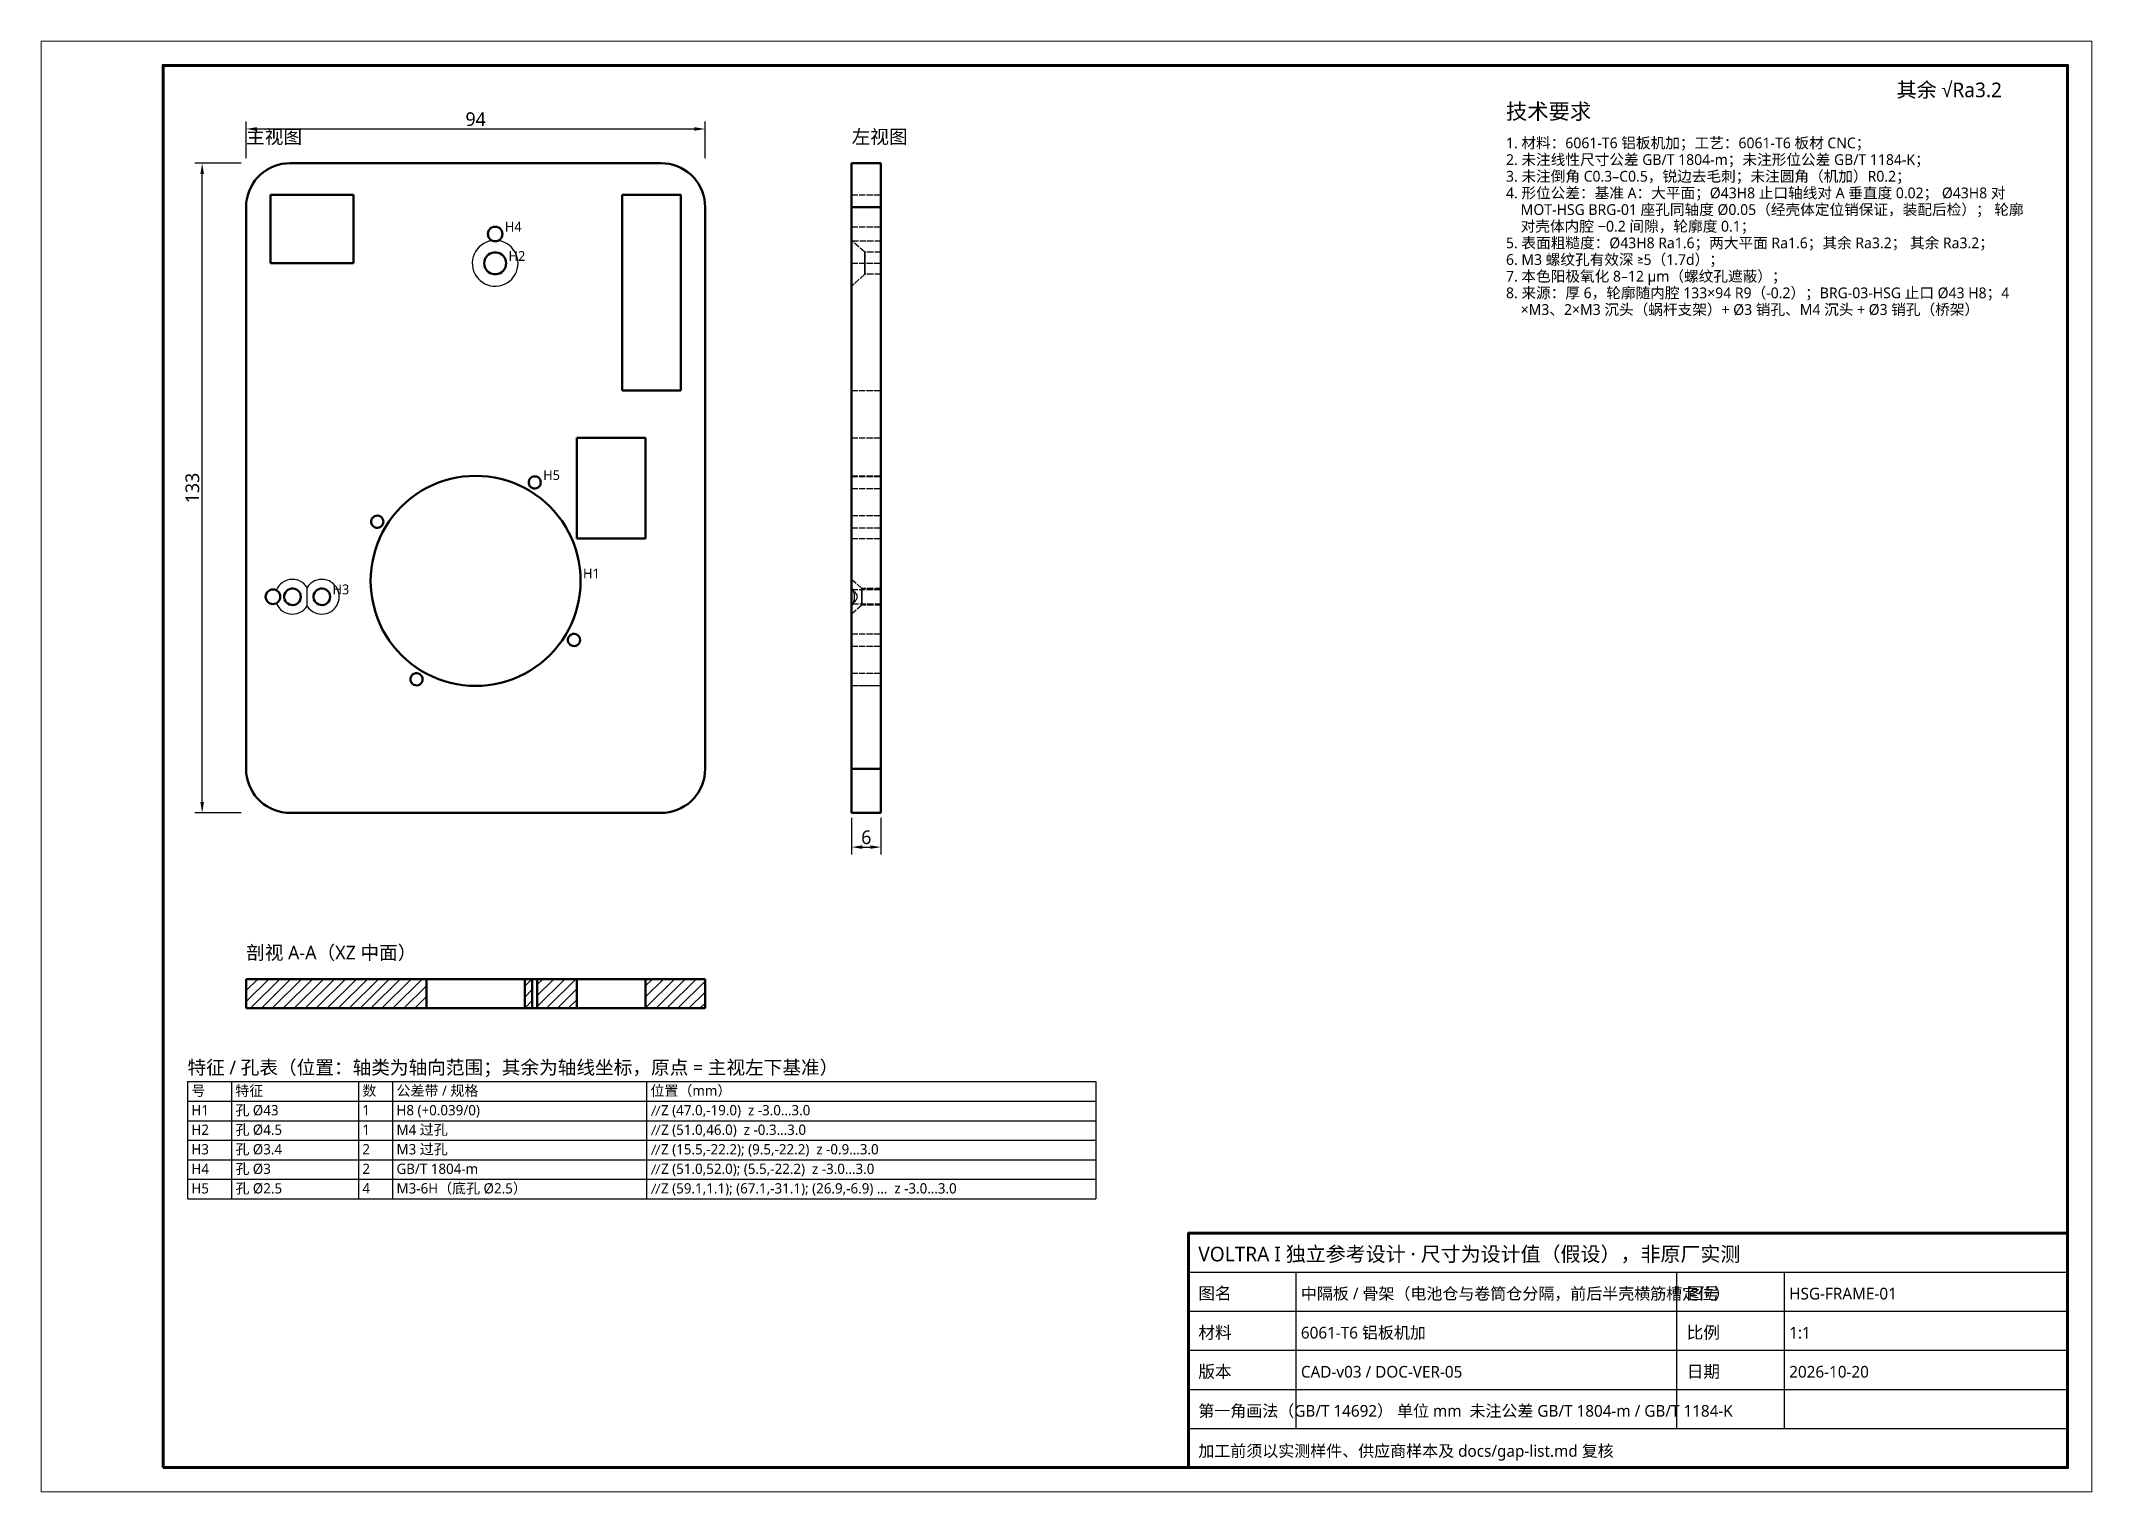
# Model space of a CAD drawing. Header units: millimetres. Extents: x 0 to 420, y 0 to 297.
import ezdxf

# ---------------------------------------------------------------- set-up
doc = ezdxf.new("R2010")
doc.units = ezdxf.units.MM
doc.linetypes.add('DASHED', pattern=[1.524, 1.27, -0.254])
for name, color, linetype, lineweight in [('DIM', 3, 'CONTINUOUS', 18), ('FRAME', 7, 'CONTINUOUS', 70), ('HATCH', 8, 'CONTINUOUS', 13), ('HIDDEN', 8, 'DASHED', 25), ('TEXT', 7, 'CONTINUOUS', 25), ('VISIBLE', 7, 'CONTINUOUS', 50)]:
    doc.layers.add(name, color=color, linetype=linetype, lineweight=lineweight)
doc.styles.add('CJK', font='NotoSansCJK-Regular.ttc')
doc.dimstyles.new('GB', dxfattribs={"dimtxt": 2.8, "dimasz": 2.2, "dimexe": 1.5, "dimexo": 1, "dimgap": 0.6, "dimtad": 1, "dimlfac": 100, "dimzin": 12, "dimdsep": 46, "dimtxsty": 'CJK', "dimcen": 2.5, "dimazin": 3, "dimtfac": 0.5, "dimtmove": 2, "dimatfit": 3})

msp = doc.modelspace()

# ---------------------------------------------------------------- texts
at = {"layer": 'DIM', "style": 'CJK'}
for s, p in [('H4', (95, 258)), ('H2', (95.75, 252)), ('H5', (102.85, 207.14)), ('H1', (111, 187)), ('H3', (59.7, 183.75))]:
    msp.add_text(s, height=2, dxfattribs=at).set_placement(p)
at = {"layer": 'TEXT', "style": 'CJK'}
for s, height, p in [('其余 √Ra3.2', 3, (380, 285.5)), ('技术要求', 3.2, (300, 281)), ('主视图', 2.8, (42, 276)), ('左视图', 2.8, (166, 276)), ('1. 材料：6061-T6 铝板机加；工艺：6061-T6 板材 CNC；', 2.2, (300, 275.04)), ('2. 未注线性尺寸公差 GB/T 1804-m；未注形位公差 GB/T 1184-K；', 2.2, (300, 271.63)), ('3. 未注倒角 C0.3–C0.5，锐边去毛刺；未注圆角（机加）R0.2；', 2.2, (300, 268.22)), ('4. 形位公差：基准 A：大平面；Ø43H8 止口轴线对 A 垂直度 0.02； Ø43H8 对 ', 2.2, (300, 264.81)), ('\u3000对壳体内腔 −0.2 间隙，轮廓度 0.1；', 2.2, (300, 257.99)), ('\u3000MOT-HSG BRG-01 座孔同轴度 Ø0.05（经壳体定位销保证，装配后检）； 轮廓', 2.2, (300, 261.4)), ('5. 表面粗糙度：Ø43H8 Ra1.6；两大平面 Ra1.6；其余 Ra3.2； 其余 Ra3.2；', 2.2, (300, 254.58)), ('6. M3 螺纹孔有效深 ≥5（1.7d）；', 2.2, (300, 251.17)), ('7. 本色阳极氧化 8–12 µm（螺纹孔遮蔽）；', 2.2, (300, 247.76)), ('8. 来源：厚 6，轮廓随内腔 133×94 R9（-0.2）；BRG-03-HSG 止口 Ø43 H8；4', 2.2, (300, 244.35)), ('\u3000×M3、2×M3 沉头（蜗杆支架）+ Ø3 销孔、M4 沉头 + Ø3 销孔（桥架）', 2.2, (300, 240.94)), ('剖视 A-A（XZ 中面）', 2.8, (42, 109)), ('特征 / 孔表（位置：轴类为轴向范围；其余为轴线坐标，原点 = 主视左下基准）', 2.8, (30, 85.5)), ('号', 2.1, (30.8, 81.1)), ('特征', 2.1, (39.8, 81.1)), ('数', 2.1, (65.8, 81.1)), ('公差带 / 规格', 2.1, (72.8, 81.1)), ('位置（mm）', 2.1, (124.8, 81.1)), ('H1', 2.1, (30.8, 77.1)), ('孔 Ø43', 2.1, (39.8, 77.1)), ('1', 2.1, (65.8, 77.1)), ('H8 (+0.039/0)', 2.1, (72.8, 77.1)), ('∥Z (47.0,-19.0)  z -3.0…3.0', 2.1, (124.8, 77.1)), ('H2', 2.1, (30.8, 73.1)), ('孔 Ø4.5', 2.1, (39.8, 73.1)), ('孔 Ø3.4', 2.1, (39.8, 69.1)), ('1', 2.1, (65.8, 73.1)), ('M4 过孔', 2.1, (72.8, 73.1)), ('M3 过孔', 2.1, (72.8, 69.1)), ('∥Z (51.0,46.0)  z -0.3…3.0', 2.1, (124.8, 73.1)), ('H3', 2.1, (30.8, 69.1)), ('H4', 2.1, (30.8, 65.1)), ('孔 Ø3', 2.1, (39.8, 65.1)), ('2', 2.1, (65.8, 69.1)), ('2', 2.1, (65.8, 65.1)), ('GB/T 1804-m', 2.1, (72.8, 65.1)), ('∥Z (15.5,-22.2); (9.5,-22.2)  z -0.9…3.0', 2.1, (124.8, 69.1)), ('∥Z (51.0,52.0); (5.5,-22.2)  z -3.0…3.0', 2.1, (124.8, 65.1)), ('H5', 2.1, (30.8, 61.1)), ('孔 Ø2.5', 2.1, (39.8, 61.1)), ('4', 2.1, (65.8, 61.1)), ('M3-6H（底孔 Ø2.5）', 2.1, (72.8, 61.1)), ('∥Z (59.1,1.1); (67.1,-31.1); (26.9,-6.9) …  z -3.0…3.0', 2.1, (124.8, 61.1)), ('VOLTRA I 独立参考设计 · 尺寸为设计值（假设），非原厂实测', 3, (237, 47.2)), ('图名', 2.5, (237, 39.4)), ('中隔板 / 骨架（电池仓与卷筒仓分隔，前后半壳横筋槽定位）', 2.4, (258, 39.4)), ('图号', 2.5, (337, 39.4)), ('HSG-FRAME-01', 2.4, (358, 39.4)), ('材料', 2.5, (237, 31.4)), ('6061-T6 铝板机加', 2.4, (258, 31.4)), ('比例', 2.5, (337, 31.4)), ('1:1', 2.4, (358, 31.4)), ('版本', 2.5, (237, 23.4)), ('CAD-v03 / DOC-VER-05', 2.4, (258, 23.4)), ('日期', 2.5, (337, 23.4)), ('2026-10-20', 2.4, (358, 23.4)), ('第一角画法（GB/T 14692） 单位 mm  未注公差 GB/T 1804-m / GB/T 1184-K', 2.4, (237, 15.4)), ('加工前须以实测样件、供应商样本及 docs/gap-list.md 复核', 2.4, (237, 7.2))]:
    msp.add_text(s, height=height, dxfattribs=at).set_placement(p)

# ---------------------------------------------------------------- dimensions: what is measured, and where the dimension line sits
at = {"layer": 'DIM'}
for base, p1, p2, text in [((42, 279), (42, 272), (136, 272), '94'), ((166, 132), (166, 139), (172, 139), '6')]:
    msp.add_linear_dim(base=base, p1=p1, p2=p2, text=text, dimstyle='GB', dxfattribs=at).render()
msp.add_linear_dim(base=(33, 139), p1=(42, 139), p2=(42, 272), angle=90, text='133', dimstyle='GB', dxfattribs=at).render()

# ---------------------------------------------------------------- hatches: boundary and pattern name
at = {"layer": 'HATCH'}
h = msp.add_hatch(dxfattribs=at)
h.set_pattern_fill('ANSI31', scale=0.5)
h.paths.add_polyline_path([(78.93769, 99), (78.93769, 99.30132), (78.93769, 99.60263), (78.93769, 99.90395), (78.93769, 100.20527), (78.93769, 100.50659), (78.93769, 100.8079), (78.93769, 101.10922), (78.93769, 101.41054), (78.93769, 101.71185), (78.93769, 102.01317), (78.93769, 102.31449), (78.93769, 102.61581), (78.93769, 102.91712), (78.93769, 103.21844), (78.93769, 103.51976), (78.93769, 103.82107), (78.93769, 104.12239), (78.93769, 104.42371), (78.93769, 104.72503), (78.91135, 105), (78.61003, 105), (78.30872, 105), (78.0074, 105), (77.70608, 105), (77.40477, 105), (77.10345, 105), (76.80213, 105), (76.50081, 105), (76.1995, 105), (75.89818, 105), (75.59686, 105), (75.29555, 105), (74.99423, 105), (74.69291, 105), (74.39159, 105), (74.09028, 105), (73.78896, 105), (73.48764, 105), (73.18633, 105), (72.88501, 105), (72.58369, 105), (72.28237, 105), (71.98106, 105), (71.67974, 105), (71.37842, 105), (71.07711, 105), (70.77579, 105), (70.47447, 105), (70.17315, 105), (69.87184, 105), (69.57052, 105), (69.2692, 105), (68.96789, 105), (68.66657, 105), (68.36525, 105), (68.06393, 105), (67.76262, 105), (67.4613, 105), (67.15998, 105), (66.85867, 105), (66.55735, 105), (66.25603, 105), (65.95471, 105), (65.6534, 105), (65.35208, 105), (65.05076, 105), (64.74944, 105), (64.44813, 105), (64.14681, 105), (63.84549, 105), (63.54418, 105), (63.24286, 105), (62.94154, 105), (62.64022, 105), (62.33891, 105), (62.03759, 105), (61.73627, 105), (61.43496, 105), (61.13364, 105), (60.83232, 105), (60.531, 105), (60.22969, 105), (59.92837, 105), (59.62705, 105), (59.32574, 105), (59.02442, 105), (58.7231, 105), (58.42178, 105), (58.12047, 105), (57.81915, 105), (57.51783, 105), (57.21652, 105), (56.9152, 105), (56.61388, 105), (56.31256, 105), (56.01125, 105), (55.70993, 105), (55.40861, 105), (55.1073, 105), (54.80598, 105), (54.50466, 105), (54.20334, 105), (53.90203, 105), (53.60071, 105), (53.29939, 105), (52.99808, 105), (52.69676, 105), (52.39544, 105), (52.09412, 105), (51.79281, 105), (51.49149, 105), (51.19017, 105), (50.88886, 105), (50.58754, 105), (50.28622, 105), (49.9849, 105), (49.68359, 105), (49.38227, 105), (49.08095, 105), (48.77964, 105), (48.47832, 105), (48.177, 105), (47.87568, 105), (47.57437, 105), (47.27305, 105), (46.97173, 105), (46.67042, 105), (46.3691, 105), (46.06778, 105), (45.76646, 105), (45.46515, 105), (45.16383, 105), (44.86251, 105), (44.5612, 105), (44.25988, 105), (43.95856, 105), (43.65724, 105), (43.35593, 105), (43.05461, 105), (42.75329, 105), (42.45198, 105), (42.15066, 105), (42, 104.84934), (42, 104.54802), (42, 104.24671), (42, 103.94539), (42, 103.64407), (42, 103.34276), (42, 103.04144), (42, 102.74012), (42, 102.4388), (42, 102.13749), (42, 101.83617), (42, 101.53485), (42, 101.23354), (42, 100.93222), (42, 100.6309), (42, 100.32958), (42, 100.02827), (42, 99.72695), (42, 99.42563), (42, 99.12432), (42.177, 99), (42.47832, 99), (42.77964, 99), (43.08095, 99), (43.38227, 99), (43.68359, 99), (43.9849, 99), (44.28622, 99), (44.58754, 99), (44.88886, 99), (45.19017, 99), (45.49149, 99), (45.79281, 99), (46.09412, 99), (46.39544, 99), (46.69676, 99), (46.99808, 99), (47.29939, 99), (47.60071, 99), (47.90203, 99), (48.20334, 99), (48.50466, 99), (48.80598, 99), (49.1073, 99), (49.40861, 99), (49.70993, 99), (50.01125, 99), (50.31256, 99), (50.61388, 99), (50.9152, 99), (51.21652, 99), (51.51783, 99), (51.81915, 99), (52.12047, 99), (52.42178, 99), (52.7231, 99), (53.02442, 99), (53.32574, 99), (53.62705, 99), (53.92837, 99), (54.22969, 99), (54.531, 99), (54.83232, 99), (55.13364, 99), (55.43496, 99), (55.73627, 99), (56.03759, 99), (56.33891, 99), (56.64022, 99), (56.94154, 99), (57.24286, 99), (57.54418, 99), (57.84549, 99), (58.14681, 99), (58.44813, 99), (58.74944, 99), (59.05076, 99), (59.35208, 99), (59.6534, 99), (59.95471, 99), (60.25603, 99), (60.55735, 99), (60.85867, 99), (61.15998, 99), (61.4613, 99), (61.76262, 99), (62.06393, 99), (62.36525, 99), (62.66657, 99), (62.96789, 99), (63.2692, 99), (63.57052, 99), (63.87184, 99), (64.17315, 99), (64.47447, 99), (64.77579, 99), (65.07711, 99), (65.37842, 99), (65.67974, 99), (65.98106, 99), (66.28237, 99), (66.58369, 99), (66.88501, 99), (67.18633, 99), (67.48764, 99), (67.78896, 99), (68.09028, 99), (68.39159, 99), (68.69291, 99), (68.99423, 99), (69.29555, 99), (69.59686, 99), (69.89818, 99), (70.1995, 99), (70.50081, 99), (70.80213, 99), (71.10345, 99), (71.40477, 99), (71.70608, 99), (72.0074, 99), (72.30872, 99), (72.61003, 99), (72.91135, 99), (73.21267, 99), (73.51399, 99), (73.8153, 99), (74.11662, 99), (74.41794, 99), (74.71925, 99), (75.02057, 99), (75.32189, 99), (75.62321, 99), (75.92452, 99), (76.22584, 99), (76.52716, 99), (76.82847, 99), (77.12979, 99), (77.43111, 99), (77.73243, 99), (78.03374, 99), (78.33506, 99), (78.63638, 99), (78.93769, 99)])
h = msp.add_hatch(dxfattribs=at)
h.set_pattern_fill('ANSI31', scale=0.5)
h.paths.add_polyline_path([(100.59836, 99), (100.59836, 99.30759), (100.59836, 99.61519), (100.59836, 99.92278), (100.59836, 100.23038), (100.59836, 100.53797), (100.59836, 100.84556), (100.59836, 101.15316), (100.59836, 101.46075), (100.59836, 101.76834), (100.59836, 102.07594), (100.59836, 102.38353), (100.59836, 102.69113), (100.59836, 102.99872), (100.59836, 103.30631), (100.59836, 103.61391), (100.59836, 103.9215), (100.59836, 104.2291), (100.59836, 104.53669), (100.59836, 104.84428), (100.44648, 105), (100.13888, 105), (99.83129, 105), (99.5237, 105), (99.2161, 105), (99.06231, 104.8462), (99.06231, 104.53861), (99.06231, 104.23102), (99.06231, 103.92342), (99.06231, 103.61583), (99.06231, 103.30823), (99.06231, 103.00064), (99.06231, 102.69305), (99.06231, 102.38545), (99.06231, 102.07786), (99.06231, 101.77026), (99.06231, 101.46267), (99.06231, 101.15508), (99.06231, 100.84748), (99.06231, 100.53989), (99.06231, 100.23229), (99.06231, 99.9247), (99.06231, 99.61711), (99.06231, 99.30951), (99.06231, 99.00192), (99.36798, 99), (99.67557, 99), (99.98317, 99), (100.29076, 99), (100.59836, 99)])
h = msp.add_hatch(dxfattribs=at)
h.set_pattern_fill('ANSI31', scale=0.5)
h.paths.add_polyline_path([(109.7, 99), (109.7, 99.30634), (109.7, 99.61268), (109.7, 99.91902), (109.7, 100.22535), (109.7, 100.53169), (109.7, 100.83803), (109.7, 101.14437), (109.7, 101.45071), (109.7, 101.75705), (109.7, 102.06338), (109.7, 102.36972), (109.7, 102.67606), (109.7, 102.9824), (109.7, 103.28874), (109.7, 103.59508), (109.7, 103.90141), (109.7, 104.20775), (109.7, 104.51409), (109.7, 104.82043), (109.57323, 105), (109.26689, 105), (108.96056, 105), (108.65422, 105), (108.34788, 105), (108.04154, 105), (107.7352, 105), (107.42886, 105), (107.12252, 105), (106.81619, 105), (106.50985, 105), (106.20351, 105), (105.89717, 105), (105.59083, 105), (105.28449, 105), (104.97816, 105), (104.67182, 105), (104.36548, 105), (104.05914, 105), (103.7528, 105), (103.44646, 105), (103.14013, 105), (102.83379, 105), (102.52745, 105), (102.22111, 105), (101.91477, 105), (101.60843, 105), (101.60843, 104.69366), (101.60843, 104.38732), (101.60843, 104.08098), (101.60843, 103.77465), (101.60843, 103.46831), (101.60843, 103.16197), (101.60843, 102.85563), (101.60843, 102.54929), (101.60843, 102.24295), (101.60843, 101.93662), (101.60843, 101.63028), (101.60843, 101.32394), (101.60843, 101.0176), (101.60843, 100.71126), (101.60843, 100.40492), (101.60843, 100.09859), (101.60843, 99.79225), (101.60843, 99.48591), (101.60843, 99.17957), (101.7352, 99), (102.04154, 99), (102.34788, 99), (102.65422, 99), (102.96056, 99), (103.26689, 99), (103.57323, 99), (103.87957, 99), (104.18591, 99), (104.49225, 99), (104.79859, 99), (105.10492, 99), (105.41126, 99), (105.7176, 99), (106.02394, 99), (106.33028, 99), (106.63662, 99), (106.94295, 99), (107.24929, 99), (107.55563, 99), (107.86197, 99), (108.16831, 99), (108.47465, 99), (108.78098, 99), (109.08732, 99), (109.39366, 99), (109.7, 99)])
h = msp.add_hatch(dxfattribs=at)
h.set_pattern_fill('ANSI31', scale=0.5)
h.paths.add_polyline_path([(123.8, 99), (124.10333, 99), (124.40667, 99), (124.71, 99), (125.01333, 99), (125.31667, 99), (125.62, 99), (125.92333, 99), (126.22667, 99), (126.53, 99), (126.83333, 99), (127.13667, 99), (127.44, 99), (127.74333, 99), (128.04667, 99), (128.35, 99), (128.65333, 99), (128.95667, 99), (129.26, 99), (129.56333, 99), (129.86667, 99), (130.17, 99), (130.47333, 99), (130.77667, 99), (131.08, 99), (131.38333, 99), (131.68667, 99), (131.99, 99), (132.29333, 99), (132.59667, 99), (132.9, 99), (133.20333, 99), (133.50667, 99), (133.81, 99), (134.11333, 99), (134.41667, 99), (134.72, 99), (135.02333, 99), (135.32667, 99), (135.63, 99), (135.93333, 99), (136, 99.23667), (136, 99.54), (136, 99.84333), (136, 100.14667), (136, 100.45), (136, 100.75333), (136, 101.05667), (136, 101.36), (136, 101.66333), (136, 101.96667), (136, 102.27), (136, 102.57333), (136, 102.87667), (136, 103.18), (136, 103.48333), (136, 103.78667), (136, 104.09), (136, 104.39333), (136, 104.69667), (136, 105), (135.69667, 105), (135.39333, 105), (135.09, 105), (134.78667, 105), (134.48333, 105), (134.18, 105), (133.87667, 105), (133.57333, 105), (133.27, 105), (132.96667, 105), (132.66333, 105), (132.36, 105), (132.05667, 105), (131.75333, 105), (131.45, 105), (131.14667, 105), (130.84333, 105), (130.54, 105), (130.23667, 105), (129.93333, 105), (129.63, 105), (129.32667, 105), (129.02333, 105), (128.72, 105), (128.41667, 105), (128.11333, 105), (127.81, 105), (127.50667, 105), (127.20333, 105), (126.9, 105), (126.59667, 105), (126.29333, 105), (125.99, 105), (125.68667, 105), (125.38333, 105), (125.08, 105), (124.77667, 105), (124.47333, 105), (124.17, 105), (123.86667, 105), (123.8, 104.76333), (123.8, 104.46), (123.8, 104.15667), (123.8, 103.85333), (123.8, 103.55), (123.8, 103.24667), (123.8, 102.94333), (123.8, 102.64), (123.8, 102.33667), (123.8, 102.03333), (123.8, 101.73), (123.8, 101.42667), (123.8, 101.12333), (123.8, 100.82), (123.8, 100.51667), (123.8, 100.21333), (123.8, 99.91), (123.8, 99.60667), (123.8, 99.30333), (123.8, 99)])

# ---------------------------------------------------------------- linework, layer by layer
at = {"layer": 'FRAME', "lineweight": 18}
msp.add_lwpolyline([(0, 0), (420, 0), (420, 297), (0, 297)], close=True, dxfattribs=at)
at = {"layer": 'FRAME'}
for points in [[(25, 5), (415, 5), (415, 292), (25, 292)], [(235, 5), (415, 5), (415, 53), (235, 53)]]:
    msp.add_lwpolyline(points, close=True, dxfattribs=at)
at = {"layer": 'HIDDEN'}
for points in [[(51, 272), (50.16958, 271.96161), (49.34625, 271.84676), (48.53703, 271.65643), (47.74883, 271.39225), (46.98835, 271.05647), (46.26211, 270.65195), (45.57629, 270.18216), (44.93674, 269.65108), (44.34892, 269.06326), (43.81784, 268.42371), (43.34805, 267.73789), (42.94353, 267.01165), (42.60775, 266.25117), (42.34357, 265.46297), (42.15324, 264.65375), (42.03839, 263.83042), (42, 263)], [(127, 272), (51, 272)], [(136, 263), (135.96161, 263.83042), (135.84676, 264.65375), (135.65643, 265.46297), (135.39225, 266.25117), (135.05647, 267.01165), (134.65195, 267.73789), (134.18216, 268.42371), (133.65108, 269.06326), (133.06326, 269.65108), (132.42371, 270.18216), (131.73789, 270.65195), (131.01165, 271.05647), (130.25117, 271.39225), (129.46297, 271.65643), (128.65375, 271.84676), (127.83042, 271.96161), (127, 272)], [(166, 263), (166, 264.00768), (166, 265.00269), (166, 265.97251), (166, 266.90495), (166, 267.78829), (166, 268.61141), (166, 269.36396), (166, 270.03648), (166, 270.62052), (166, 271.10872), (166, 271.49495), (166, 271.77435), (166, 271.94341), (166, 272)], [(166, 272), (172, 272)], [(172, 263), (172, 264.00768), (172, 265.00269), (172, 265.97251), (172, 266.90495), (172, 267.78829), (172, 268.61141), (172, 269.36396), (172, 270.03648), (172, 270.62052), (172, 271.10872), (172, 271.49495), (172, 271.77435), (172, 271.94341), (172, 272)], [(64, 265.5), (47, 265.5)], [(47, 265.5), (47, 251.5)], [(64, 265.5), (64, 251.5)], [(131, 265.5), (119, 265.5)], [(119, 265.5), (119, 225.5)], [(131, 265.5), (131, 225.5)], [(166, 265.5), (166, 225.5)], [(166, 265.5), (166, 225.5)], [(166, 265.5), (166, 251.5)], [(166, 265.5), (166, 251.5)], [(166, 265.5), (172, 265.5)], [(166, 265.5), (172, 265.5)], [(166, 265.5), (172, 265.5)], [(166, 265.5), (172, 265.5)], [(172, 265.5), (172, 225.5)], [(172, 265.5), (172, 225.5)], [(172, 265.5), (172, 251.5)], [(172, 265.5), (172, 251.5)], [(42, 263), (42, 148)], [(136, 148), (136, 263)], [(166, 148), (166, 263)], [(172, 148), (172, 263)], [(92.3722, 256.1377), (92.08312, 256.31285), (91.84059, 256.54828), (91.65694, 256.83203), (91.54148, 257.1497), (91.50007, 257.48516), (91.53483, 257.82136), (91.64398, 258.14126), (91.82198, 258.42859), (92.0598, 258.66877), (92.34536, 258.84961), (92.66415, 258.96192), (93, 259)], [(93, 259), (93.33585, 258.96192), (93.65464, 258.84961), (93.9402, 258.66877), (94.17802, 258.42859), (94.35602, 258.14126), (94.46517, 257.82136), (94.49993, 257.48516), (94.45852, 257.1497), (94.34306, 256.83203), (94.15941, 256.54828), (93.91688, 256.31285), (93.6278, 256.1377)], [(166, 259), (166, 258.97199), (166, 258.88901), (166, 258.75415), (166, 258.57245), (166, 258.3507), (166, 258.09719), (166, 257.82136), (166, 257.53354), (166, 257.24446), (166, 256.96493), (166, 256.70538), (166, 256.47551), (166, 256.2839), (166, 256.1377)], [(166, 256.1377), (166, 256.2839), (166, 256.47551), (166, 256.70538), (166, 256.96493), (166, 257.24446), (166, 257.53354), (166, 257.82136), (166, 258.09719), (166, 258.3507), (166, 258.57245), (166, 258.75415), (166, 258.88901), (166, 258.97199), (166, 259)], [(166, 259), (172, 259)], [(172, 259), (172, 258.96239), (172, 258.85145), (172, 258.67275), (172, 258.43523), (172, 258.15083), (172, 257.83378), (172, 257.5), (172, 257.16622), (172, 256.84917), (172, 256.56477), (172, 256.32725), (172, 256.14855), (172, 256.03761), (172, 256)], [(172, 256), (172, 256.03761), (172, 256.14855), (172, 256.32725), (172, 256.56477), (172, 256.84917), (172, 257.16622), (172, 257.5), (172, 257.83378), (172, 258.15083), (172, 258.43523), (172, 258.67275), (172, 258.85145), (172, 258.96239), (172, 259)], [(92.3722, 256.1377), (91.78911, 256.02064), (91.22558, 255.83057), (90.69071, 255.57057), (90.19313, 255.24484), (89.74087, 254.85864), (89.34124, 254.4182), (89.0007, 253.93064), (88.72474, 253.40382), (88.51781, 252.84626), (88.38327, 252.26696), (88.32328, 251.67528), (88.33882, 251.08076), (88.42962, 250.49302), (88.59423, 249.92153), (88.82998, 249.37554), (89.13307, 248.86385), (89.49861, 248.39473), (89.92069, 247.97576), (90.3925, 247.6137), (90.90641, 247.3144), (91.45413, 247.08268), (92.02682, 246.9223), (92.61522, 246.83584), (93.20983, 246.82471), (93.80106, 246.88907), (94.37935, 247.02789), (94.93536, 247.23892), (95.46012, 247.51877), (95.94516, 247.86291), (96.38263, 248.26578), (96.76548, 248.72088), (97.08753, 249.22085), (97.34357, 249.75763), (97.52946, 250.32255), (97.64221, 250.90648), (97.68, 251.5)], [(95.25, 251.5), (95.21169, 251.91344), (95.09806, 252.31279), (94.91299, 252.68447), (94.66277, 253.01582), (94.35593, 253.29554), (94.00291, 253.51412), (93.61574, 253.66411), (93.2076, 253.7404), (92.7924, 253.7404), (92.38426, 253.66411), (91.99709, 253.51412), (91.64407, 253.29554), (91.33723, 253.01582), (91.08701, 252.68447), (90.90194, 252.31279), (90.78831, 251.91344), (90.75, 251.5), (90.78831, 251.08656), (90.90194, 250.68721), (91.08701, 250.31553), (91.33723, 249.98418), (91.64407, 249.70446), (91.99709, 249.48588), (92.38426, 249.33589), (92.7924, 249.2596), (93.2076, 249.2596), (93.61574, 249.33589), (94.00291, 249.48588), (94.35593, 249.70446), (94.66277, 249.98418), (94.91299, 250.31553), (95.09806, 250.68721), (95.21169, 251.08656), (95.25, 251.5)], [(92.3722, 256.1377), (92.65067, 256.04124), (92.81825, 256.01105), (92.99998, 256), (93.18171, 256.01105), (93.3493, 256.04124), (93.6278, 256.1377)], [(97.68, 251.5), (97.64016, 252.10932), (97.52134, 252.70827), (97.32554, 253.28665), (97.0561, 253.83462), (96.71762, 254.34284), (96.31585, 254.80266), (95.85763, 255.20626), (95.35076, 255.54677), (94.80387, 255.81839), (94.22628, 256.01649), (93.6278, 256.1377)], [(166, 251.5), (166, 251.97927), (166, 252.45351), (166, 252.91772), (166, 253.36702), (166, 253.79669), (166, 254.2022), (166, 254.57931), (166, 254.92403), (166, 255.23275), (166, 255.50222), (166, 255.7296), (166, 255.91251), (166, 256.04902), (166, 256.1377)], [(166, 256.1377), (166, 255.89732), (166, 255.45486), (166, 254.83064), (166, 254.05335), (166, 253.15872), (166, 252.18786), (166, 251.18539), (166, 250.19737), (166, 249.26922), (166, 248.44359), (166, 247.75843), (166, 247.24522), (166, 246.92754), (166, 246.82)], [(166, 256.1377), (166.13824, 256.04124), (166.1823, 256.01105), (166.19852, 256)], [(166.19852, 256), (166.1823, 256.01105), (166.13824, 256.04124), (166, 256.1377)], [(168.68, 253.75), (166.19852, 256)], [(172, 256), (166.19852, 256)], [(168.68, 251.5), (168.68, 251.75192), (168.68, 252.00067), (168.68, 252.24313), (168.68, 252.47624), (168.68, 252.69707), (168.68, 252.90285), (168.68, 253.09099), (168.68, 253.25912), (168.68, 253.40513), (168.68, 253.52718), (168.68, 253.62374), (168.68, 253.69359), (168.68, 253.73585), (168.68, 253.75)], [(168.68, 253.75), (168.68, 253.69359), (168.68, 253.52718), (168.68, 253.25912), (168.68, 252.90285), (168.68, 252.47624), (168.68, 252.00067), (168.68, 251.5), (168.68, 250.99933), (168.68, 250.52376), (168.68, 250.09715), (168.68, 249.74088), (168.68, 249.47282), (168.68, 249.30641), (168.68, 249.25)], [(172, 253.75), (168.68, 253.75)], [(172, 249.25), (172, 249.30641), (172, 249.47282), (172, 249.74088), (172, 250.09715), (172, 250.52376), (172, 250.99933), (172, 251.5), (172, 252.00067), (172, 252.47624), (172, 252.90285), (172, 253.25912), (172, 253.52718), (172, 253.69359), (172, 253.75)], [(172, 253.75), (172, 253.73585), (172, 253.69359), (172, 253.62374), (172, 253.52718), (172, 253.40513), (172, 253.25912), (172, 253.09099), (172, 252.90285), (172, 252.69707), (172, 252.47624), (172, 252.24313), (172, 252.00067), (172, 251.75192), (172, 251.5)], [(64, 251.5), (47, 251.5)], [(166, 246.82), (166, 246.84943), (166, 246.93734), (166, 247.08263), (166, 247.28347), (166, 247.53733), (166, 247.84103), (166, 248.19074), (166, 248.58207), (166, 249.01009), (166, 249.46942), (166, 249.95429), (166, 250.4586), (166, 250.97601), (166, 251.5)], [(166, 251.5), (172, 251.5)], [(166, 251.5), (172, 251.5)], [(168.68, 249.25), (166, 246.82)], [(168.68, 249.25), (168.68, 249.26415), (168.68, 249.30641), (168.68, 249.37626), (168.68, 249.47282), (168.68, 249.59487), (168.68, 249.74088), (168.68, 249.90901), (168.68, 250.09715), (168.68, 250.30293), (168.68, 250.52376), (168.68, 250.75687), (168.68, 250.99933), (168.68, 251.24808), (168.68, 251.5)], [(172, 249.25), (168.68, 249.25)], [(172, 251.5), (172, 251.24808), (172, 250.99933), (172, 250.75687), (172, 250.52376), (172, 250.30293), (172, 250.09715), (172, 249.90901), (172, 249.74088), (172, 249.59487), (172, 249.47282), (172, 249.37626), (172, 249.30641), (172, 249.26415), (172, 249.25)], [(131, 225.5), (119, 225.5)], [(166, 225.5), (172, 225.5)], [(166, 225.5), (172, 225.5)], [(123.8, 215.8), (109.7, 215.8)], [(109.7, 215.8), (109.7, 195.2)], [(123.8, 215.8), (123.8, 195.2)], [(166, 215.8), (166, 195.2)], [(166, 215.8), (166, 195.2)], [(166, 215.8), (172, 215.8)], [(166, 215.8), (172, 215.8)], [(172, 215.8), (172, 195.2)], [(172, 215.8), (172, 195.2)], [(89, 208), (90.29814, 207.96077), (91.59154, 207.84324), (92.87548, 207.64783), (94.14529, 207.37525), (95.39632, 207.0265), (96.62401, 206.60285), (97.82388, 206.10585), (98.99155, 205.5373), (100.12276, 204.8993), (101.21339, 204.19415), (102.25946, 203.42444), (103.25714, 202.59298), (104.2028, 201.7028), (105.09298, 200.75714), (105.92444, 199.75946), (106.69415, 198.71339), (107.3993, 197.62276), (108.0373, 196.49155), (108.60585, 195.32388), (109.10285, 194.12401), (109.5265, 192.89632), (109.87525, 191.64529), (110.14783, 190.37548), (110.34324, 189.09154), (110.46077, 187.79814), (110.5, 186.5), (110.46077, 185.20186), (110.34324, 183.90846), (110.14783, 182.62452), (109.87525, 181.35471), (109.5265, 180.10368), (109.10285, 178.87599), (108.60585, 177.67612), (108.0373, 176.50845), (107.3993, 175.37724), (106.69415, 174.28661), (105.92444, 173.24054), (105.09298, 172.24286), (104.2028, 171.2972), (103.25714, 170.40702), (102.25946, 169.57556), (101.21339, 168.80585), (100.12276, 168.1007), (98.99155, 167.4627), (97.82388, 166.89415), (96.62401, 166.39715), (95.39632, 165.9735), (94.14529, 165.62475), (92.87548, 165.35217), (91.59154, 165.15676), (90.29814, 165.03923), (89, 165), (87.70186, 165.03923), (86.40846, 165.15676), (85.12452, 165.35217), (83.85471, 165.62475), (82.60368, 165.9735), (81.37599, 166.39715), (80.17612, 166.89415), (79.00845, 167.4627), (77.87724, 168.1007), (76.78661, 168.80585), (75.74054, 169.57556), (74.74286, 170.40702), (73.7972, 171.2972), (72.90702, 172.24286), (72.07556, 173.24054), (71.30585, 174.28661), (70.6007, 175.37724), (69.9627, 176.50845), (69.39415, 177.67612), (68.89715, 178.87599), (68.4735, 180.10368), (68.12475, 181.35471), (67.85217, 182.62452), (67.65676, 183.90846), (67.53923, 185.20186), (67.5, 186.5), (67.53923, 187.79814), (67.65676, 189.09154), (67.85217, 190.37548), (68.12475, 191.64529), (68.4735, 192.89632), (68.89715, 194.12401), (69.39415, 195.32388), (69.9627, 196.49155), (70.6007, 197.62276), (71.30585, 198.71339), (72.07556, 199.75946), (72.90702, 200.75714), (73.7972, 201.7028), (74.74286, 202.59298), (75.74054, 203.42444), (76.78661, 204.19415), (77.87724, 204.8993), (79.00845, 205.5373), (80.17612, 206.10585), (81.37599, 206.60285), (82.60368, 207.0265), (83.85471, 207.37525), (85.12452, 207.64783), (86.40846, 207.84324), (87.70186, 207.96077), (89, 208)], [(102.35339, 206.64343), (102.31412, 206.95429), (102.19878, 207.24562), (102.01461, 207.49912), (101.77318, 207.69884), (101.48967, 207.83225), (101.18188, 207.89096), (100.86917, 207.87129), (100.57117, 207.77447), (100.30661, 207.60657), (100.09212, 207.37816), (99.94117, 207.10359), (99.86325, 206.8001), (99.86325, 206.48677), (99.94117, 206.18328), (100.09212, 205.9087), (100.30661, 205.68029), (100.57117, 205.5124), (100.86917, 205.41557), (101.18188, 205.3959), (101.48967, 205.45461), (101.77318, 205.58802), (102.01461, 205.78775), (102.19878, 206.04124), (102.31412, 206.33257), (102.35339, 206.64343)], [(166, 208), (166, 207.46095), (166, 205.87083), (166, 203.30938), (166, 199.90503), (166, 195.8285), (166, 191.2842), (166, 186.5), (166, 181.7158), (166, 177.1715), (166, 173.09497), (166, 169.69062), (166, 167.12917), (166, 165.53905), (166, 165)], [(166, 165), (166, 165.53905), (166, 167.12917), (166, 169.69062), (166, 173.09497), (166, 177.1715), (166, 181.7158), (166, 186.5), (166, 191.2842), (166, 195.8285), (166, 199.90503), (166, 203.30938), (166, 205.87083), (166, 207.46095), (166, 208)], [(166, 208), (172, 208)], [(166, 206.64343), (166, 206.78339), (166, 206.92158), (166, 207.05628), (166, 207.18579), (166, 207.30847), (166, 207.42279), (166, 207.52732), (166, 207.62072), (166, 207.70184), (166, 207.76964), (166, 207.82329), (166, 207.86209), (166, 207.88557), (166, 207.89343)], [(166, 207.89343), (166, 207.86209), (166, 207.76964), (166, 207.62072), (166, 207.42279), (166, 207.18579), (166, 206.92158), (166, 206.64343), (166, 206.36528), (166, 206.10108), (166, 205.86407), (166, 205.66614), (166, 205.51722), (166, 205.42477), (166, 205.39343)], [(166, 207.89343), (172, 207.89343)], [(166, 205.39343), (166, 205.40129), (166, 205.42477), (166, 205.46358), (166, 205.51722), (166, 205.58503), (166, 205.66614), (166, 205.75955), (166, 205.86407), (166, 205.97839), (166, 206.10108), (166, 206.23058), (166, 206.36528), (166, 206.50348), (166, 206.64343)], [(172, 208), (172, 207.46095), (172, 205.87083), (172, 203.30938), (172, 199.90503), (172, 195.8285), (172, 191.2842), (172, 186.5), (172, 181.7158), (172, 177.1715), (172, 173.09497), (172, 169.69062), (172, 167.12917), (172, 165.53905), (172, 165)], [(172, 165), (172, 165.53905), (172, 167.12917), (172, 169.69062), (172, 173.09497), (172, 177.1715), (172, 181.7158), (172, 186.5), (172, 191.2842), (172, 195.8285), (172, 199.90503), (172, 203.30938), (172, 205.87083), (172, 207.46095), (172, 208)], [(172, 206.64343), (172, 206.78339), (172, 206.92158), (172, 207.05628), (172, 207.18579), (172, 207.30847), (172, 207.42279), (172, 207.52732), (172, 207.62072), (172, 207.70184), (172, 207.76964), (172, 207.82329), (172, 207.86209), (172, 207.88557), (172, 207.89343)], [(172, 207.89343), (172, 207.86209), (172, 207.76964), (172, 207.62072), (172, 207.42279), (172, 207.18579), (172, 206.92158), (172, 206.64343), (172, 206.36528), (172, 206.10108), (172, 205.86407), (172, 205.66614), (172, 205.51722), (172, 205.42477), (172, 205.39343)], [(172, 205.39343), (172, 205.40129), (172, 205.42477), (172, 205.46358), (172, 205.51722), (172, 205.58503), (172, 205.66614), (172, 205.75955), (172, 205.86407), (172, 205.97839), (172, 206.10108), (172, 206.23058), (172, 206.36528), (172, 206.50348), (172, 206.64343)], [(166, 205.39343), (172, 205.39343)], [(70.10657, 198.60339), (70.0673, 198.91426), (69.95195, 199.20559), (69.76778, 199.45908), (69.52635, 199.6588), (69.24284, 199.79222), (68.93506, 199.85093), (68.62234, 199.83125), (68.32434, 199.73443), (68.05979, 199.56654), (67.8453, 199.33813), (67.69435, 199.06355), (67.61643, 198.76006), (67.61643, 198.44673), (67.69435, 198.14324), (67.8453, 197.86866), (68.05979, 197.64025), (68.32434, 197.47236), (68.62234, 197.37554), (68.93506, 197.35586), (69.24284, 197.41457), (69.52635, 197.54798), (69.76778, 197.74771), (69.95195, 198.0012), (70.0673, 198.29253), (70.10657, 198.60339)], [(166, 198.60339), (166, 198.74335), (166, 198.88155), (166, 199.01624), (166, 199.14575), (166, 199.26843), (166, 199.38276), (166, 199.48728), (166, 199.58068), (166, 199.6618), (166, 199.72961), (166, 199.78325), (166, 199.82205), (166, 199.84554), (166, 199.85339)], [(166, 199.85339), (166, 199.82205), (166, 199.72961), (166, 199.58068), (166, 199.38276), (166, 199.14575), (166, 198.88155), (166, 198.60339), (166, 198.32524), (166, 198.06104), (166, 197.82403), (166, 197.62611), (166, 197.47718), (166, 197.38473), (166, 197.35339)], [(166, 199.85339), (172, 199.85339)], [(166, 197.35339), (166, 197.36125), (166, 197.38473), (166, 197.42354), (166, 197.47718), (166, 197.54499), (166, 197.62611), (166, 197.71951), (166, 197.82403), (166, 197.93835), (166, 198.06104), (166, 198.19055), (166, 198.32524), (166, 198.46344), (166, 198.60339)], [(172, 198.60339), (172, 198.74335), (172, 198.88155), (172, 199.01624), (172, 199.14575), (172, 199.26843), (172, 199.38276), (172, 199.48728), (172, 199.58068), (172, 199.6618), (172, 199.72961), (172, 199.78325), (172, 199.82205), (172, 199.84554), (172, 199.85339)], [(172, 199.85339), (172, 199.82205), (172, 199.72961), (172, 199.58068), (172, 199.38276), (172, 199.14575), (172, 198.88155), (172, 198.60339), (172, 198.32524), (172, 198.06104), (172, 197.82403), (172, 197.62611), (172, 197.47718), (172, 197.38473), (172, 197.35339)], [(172, 197.35339), (172, 197.36125), (172, 197.38473), (172, 197.42354), (172, 197.47718), (172, 197.54499), (172, 197.62611), (172, 197.71951), (172, 197.82403), (172, 197.93835), (172, 198.06104), (172, 198.19055), (172, 198.32524), (172, 198.46344), (172, 198.60339)], [(123.8, 195.2), (109.7, 195.2)], [(166, 197.35339), (172, 197.35339)], [(166, 195.2), (172, 195.2)], [(166, 195.2), (172, 195.2)], [(54.5, 185.16666), (54.18913, 185.58285), (53.821, 185.94936), (53.40345, 186.2584), (52.94538, 186.50338), (52.45652, 186.67909), (51.9473, 186.78179), (51.42856, 186.80928), (50.91134, 186.76099), (50.40665, 186.63795), (49.92524, 186.44276), (49.47736, 186.1796), (49.07255, 185.85405), (48.71943, 185.47306), (48.42551, 185.04474), (48.19705, 184.5782)], [(53.2, 183.25), (53.16025, 183.61545), (53.04288, 183.96381), (52.85336, 184.2788), (52.60056, 184.54568), (52.29629, 184.75197), (51.9548, 184.88803), (51.59204, 184.94751), (51.22497, 184.92761), (50.87077, 184.82926), (50.54598, 184.65707), (50.26581, 184.41909), (50.04334, 184.12644), (49.88899, 183.79281), (49.80997, 183.4338), (49.80997, 183.0662), (49.88899, 182.70719), (50.04334, 182.37356), (50.26581, 182.08091), (50.54598, 181.84293), (50.87077, 181.67074), (51.22497, 181.57239), (51.59204, 181.55249), (51.9548, 181.61197), (52.29629, 181.74803), (52.60056, 181.95432), (52.85336, 182.2212), (53.04288, 182.53619), (53.16025, 182.88455), (53.2, 183.25)], [(61.06, 183.25), (61.02369, 183.75716), (60.9155, 184.25398), (60.73763, 184.73032), (60.49372, 185.17646), (60.18874, 185.5833), (59.8289, 185.94255), (59.42157, 186.24686), (58.97503, 186.49005), (58.4984, 186.66713), (58.0014, 186.77451), (57.49418, 186.81), (56.98708, 186.77286), (56.49044, 186.66385), (56.01439, 186.48521), (55.56865, 186.24057), (55.16231, 185.93492), (54.80365, 185.5745), (54.5, 185.16666)], [(54.5, 183.25), (54.5, 183.37901), (54.5, 183.50827), (54.5, 183.638), (54.5, 183.76845), (54.5, 183.89985), (54.5, 184.03246), (54.5, 184.16652), (54.5, 184.30226), (54.5, 184.43996), (54.5, 184.57985), (54.5, 184.7222), (54.5, 184.86727), (54.5, 185.01534), (54.5, 185.16666)], [(59.2, 183.25), (59.16025, 183.61545), (59.04288, 183.96381), (58.85336, 184.2788), (58.60056, 184.54568), (58.29629, 184.75197), (57.9548, 184.88803), (57.59204, 184.94751), (57.22497, 184.92761), (56.87077, 184.82926), (56.54598, 184.65707), (56.26581, 184.41909), (56.04334, 184.12644), (55.88899, 183.79281), (55.80997, 183.4338), (55.80997, 183.0662), (55.88899, 182.70719), (56.04334, 182.37356), (56.26581, 182.08091), (56.54598, 181.84293), (56.87077, 181.67074), (57.22497, 181.57239), (57.59204, 181.55249), (57.9548, 181.61197), (58.29629, 181.74803), (58.60056, 181.95432), (58.85336, 182.2212), (59.04288, 182.53619), (59.16025, 182.88455), (59.2, 183.25)], [(166, 183.25), (166, 183.64859), (166, 184.04217), (166, 184.42579), (166, 184.79463), (166, 185.14403), (166, 185.46962), (166, 185.7673), (166, 186.03332), (166, 186.26434), (166, 186.45745), (166, 186.61022), (166, 186.72074), (166, 186.78762), (166, 186.81)], [(166, 186.81), (166, 186.80088), (166, 186.77357), (166, 186.72821), (166, 186.66503), (166, 186.58435), (166, 186.48659), (166, 186.37225), (166, 186.24192), (166, 186.09625), (166, 185.93601), (166, 185.762), (166, 185.57513), (166, 185.37634), (166, 185.16666)], [(166, 185.16666), (166, 185.37634), (166, 185.57513), (166, 185.762), (166, 185.93601), (166, 186.09625), (166, 186.24192), (166, 186.37225), (166, 186.48659), (166, 186.58435), (166, 186.66503), (166, 186.72821), (166, 186.77357), (166, 186.80088), (166, 186.81)], [(166, 186.81), (166, 186.79718), (166, 186.75881), (166, 186.69518), (166, 186.60673), (166, 186.49411), (166, 186.35812), (166, 186.19975), (166, 186.02013), (166, 185.82056), (166, 185.60248), (166, 185.36746), (166, 185.11719), (166, 184.85347), (166, 184.5782)], [(168.06, 184.95), (166, 186.81)], [(168.06, 184.95), (166, 186.81)], [(166.62022, 183.25), (166.61714, 183.37901), (166.60793, 183.50827), (166.59254, 183.638), (166.57097, 183.76845), (166.54316, 183.89985), (166.50906, 184.03246), (166.46862, 184.16652), (166.42176, 184.30226), (166.36838, 184.43996), (166.3084, 184.57985), (166.2417, 184.7222), (166.16816, 184.86727), (166.08764, 185.01534), (166, 185.16666)], [(168.06, 183.25), (168.06, 183.44034), (168.06, 183.62829), (168.06, 183.81147), (168.06, 183.9876), (168.06, 184.15445), (168.06, 184.30993), (168.06, 184.45208), (168.06, 184.57911), (168.06, 184.68943), (168.06, 184.78165), (168.06, 184.8546), (168.06, 184.90738), (168.06, 184.93931), (168.06, 184.95)], [(168.06, 184.95), (168.06, 184.90738), (168.06, 184.78165), (168.06, 184.57911), (168.06, 184.30993), (168.06, 183.9876), (168.06, 183.62829), (168.06, 183.25), (168.06, 182.87171), (168.06, 182.5124), (168.06, 182.19007), (168.06, 181.92089), (168.06, 181.71835), (168.06, 181.59262), (168.06, 181.55)], [(168.06, 183.25), (168.06, 183.44034), (168.06, 183.62829), (168.06, 183.81147), (168.06, 183.9876), (168.06, 184.15445), (168.06, 184.30993), (168.06, 184.45208), (168.06, 184.57911), (168.06, 184.68943), (168.06, 184.78165), (168.06, 184.8546), (168.06, 184.90738), (168.06, 184.93931), (168.06, 184.95)], [(168.06, 184.95), (168.06, 184.90738), (168.06, 184.78165), (168.06, 184.57911), (168.06, 184.30993), (168.06, 183.9876), (168.06, 183.62829), (168.06, 183.25), (168.06, 182.87171), (168.06, 182.5124), (168.06, 182.19007), (168.06, 181.92089), (168.06, 181.71835), (168.06, 181.59262), (168.06, 181.55)], [(172, 184.95), (168.06, 184.95)], [(172, 184.95), (168.06, 184.95)], [(172, 181.55), (172, 181.59262), (172, 181.71835), (172, 181.92089), (172, 182.19007), (172, 182.5124), (172, 182.87171), (172, 183.25), (172, 183.62829), (172, 183.9876), (172, 184.30993), (172, 184.57911), (172, 184.78165), (172, 184.90738), (172, 184.95)], [(172, 184.95), (172, 184.93931), (172, 184.90738), (172, 184.8546), (172, 184.78165), (172, 184.68943), (172, 184.57911), (172, 184.45208), (172, 184.30993), (172, 184.15445), (172, 183.9876), (172, 183.81147), (172, 183.62829), (172, 183.44034), (172, 183.25)], [(172, 181.55), (172, 181.59262), (172, 181.71835), (172, 181.92089), (172, 182.19007), (172, 182.5124), (172, 182.87171), (172, 183.25), (172, 183.62829), (172, 183.9876), (172, 184.30993), (172, 184.57911), (172, 184.78165), (172, 184.90738), (172, 184.95)], [(172, 184.95), (172, 184.93931), (172, 184.90738), (172, 184.8546), (172, 184.78165), (172, 184.68943), (172, 184.57911), (172, 184.45208), (172, 184.30993), (172, 184.15445), (172, 183.9876), (172, 183.81147), (172, 183.62829), (172, 183.44034), (172, 183.25)], [(48.19705, 181.9218), (47.88089, 181.79917), (47.54527, 181.75068), (47.20733, 181.77883), (46.88435, 181.88216), (46.59284, 182.0554), (46.34769, 182.2897), (46.16143, 182.57307), (46.04358, 182.89105), (46.00017, 183.22736), (46.03341, 183.56484), (46.14161, 183.88622), (46.31923, 184.17509), (46.5572, 184.41667), (46.84335, 184.59863), (47.16307, 184.71167), (47.5, 184.75)], [(47.5, 184.75), (47.7406, 184.73058), (47.97498, 184.67281), (48.19705, 184.5782)], [(48.19705, 181.9218), (48.46627, 182.10269), (48.58953, 182.21902), (48.70415, 182.35557), (48.80872, 182.51702), (48.90007, 182.71167), (48.97042, 182.9536), (49, 183.24983), (48.97048, 183.5461), (48.90012, 183.78821), (48.80877, 183.98289), (48.70423, 184.14433), (48.58968, 184.28082), (48.4664, 184.3972), (48.19705, 184.5782)], [(48.19705, 181.9218), (48.42551, 181.45526), (48.71943, 181.02694), (49.07255, 180.64595), (49.47736, 180.3204), (49.92524, 180.05724), (50.40665, 179.86205), (50.91134, 179.73901), (51.42856, 179.69072), (51.9473, 179.71821), (52.45652, 179.82091), (52.94538, 179.99662), (53.40345, 180.2416), (53.821, 180.55064), (54.18913, 180.91715), (54.5, 181.33334)], [(54.5, 181.33334), (54.80365, 180.9255), (55.16231, 180.56508), (55.56865, 180.25943), (56.01439, 180.01479), (56.49044, 179.83615), (56.98708, 179.72714), (57.49418, 179.69), (58.0014, 179.72549), (58.4984, 179.83287), (58.97503, 180.00995), (59.42157, 180.25314), (59.8289, 180.55745), (60.18874, 180.9167), (60.49372, 181.32354), (60.73763, 181.76968), (60.9155, 182.24602), (61.02369, 182.74284), (61.06, 183.25)], [(54.5, 181.33334), (54.5, 181.48466), (54.5, 181.63273), (54.5, 181.7778), (54.5, 181.92015), (54.5, 182.06004), (54.5, 182.19774), (54.5, 182.33348), (54.5, 182.46754), (54.5, 182.60015), (54.5, 182.73155), (54.5, 182.862), (54.5, 182.99173), (54.5, 183.12099), (54.5, 183.25)], [(166, 184.75), (166, 184.74911), (166, 184.74643), (166, 184.74196), (166, 184.73572), (166, 184.72771), (166, 184.71794), (166, 184.70642), (166, 184.69316), (166, 184.67818), (166, 184.66151), (166, 184.64315), (166, 184.62313), (166, 184.60147), (166, 184.5782)], [(166, 181.75), (166, 181.78761), (166, 181.89855), (166, 182.07725), (166, 182.31477), (166, 182.59917), (166, 182.91622), (166, 183.25), (166, 183.58378), (166, 183.90083), (166, 184.18523), (166, 184.42275), (166, 184.60145), (166, 184.71239), (166, 184.75)], [(166, 184.75), (172, 184.75)], [(166, 181.9218), (166.35062, 182.10269), (166.69173, 182.35557), (166.85356, 182.51702), (167.00223, 182.71167), (167.12205, 182.9536), (167.16003, 183.09634), (167.17398, 183.24983), (167.16009, 183.40333), (167.12216, 183.5461), (167.00231, 183.78821), (166.85363, 183.98289), (166.69184, 184.14433), (166.35079, 184.3972), (166, 184.5782)], [(166, 179.69), (166, 179.71238), (166, 179.77926), (166, 179.88978), (166, 180.04255), (166, 180.23566), (166, 180.46668), (166, 180.7327), (166, 181.03038), (166, 181.35597), (166, 181.70537), (166, 182.07421), (166, 182.45783), (166, 182.85141), (166, 183.25)], [(166, 181.33334), (166.08764, 181.48466), (166.16816, 181.63273), (166.2417, 181.7778), (166.3084, 181.92015), (166.36838, 182.06004), (166.42176, 182.19774), (166.46862, 182.33348), (166.50906, 182.46754), (166.54316, 182.60015), (166.57097, 182.73155), (166.59254, 182.862), (166.60793, 182.99173), (166.61714, 183.12099), (166.62022, 183.25)], [(166, 181.9218), (166, 181.64653), (166, 181.38281), (166, 181.13254), (166, 180.89752), (166, 180.67944), (166, 180.47987), (166, 180.30025), (166, 180.14188), (166, 180.00589), (166, 179.89327), (166, 179.80482), (166, 179.74119), (166, 179.70282), (166, 179.69)], [(166, 181.9218), (166, 181.89853), (166, 181.87687), (166, 181.85685), (166, 181.83849), (166, 181.82182), (166, 181.80684), (166, 181.79358), (166, 181.78206), (166, 181.77229), (166, 181.76428), (166, 181.75804), (166, 181.75357), (166, 181.75089), (166, 181.75)], [(172, 181.75), (166, 181.75)], [(168.06, 181.55), (166, 179.69)], [(168.06, 181.55), (166, 179.69)], [(166, 181.33334), (166, 181.12366), (166, 180.92487), (166, 180.738), (166, 180.56399), (166, 180.40375), (166, 180.25808), (166, 180.12775), (166, 180.01341), (166, 179.91565), (166, 179.83497), (166, 179.77179), (166, 179.72643), (166, 179.69912), (166, 179.69)], [(166, 179.69), (166, 179.69912), (166, 179.72643), (166, 179.77179), (166, 179.83497), (166, 179.91565), (166, 180.01341), (166, 180.12775), (166, 180.25808), (166, 180.40375), (166, 180.56399), (166, 180.738), (166, 180.92487), (166, 181.12366), (166, 181.33334)], [(168.06, 181.55), (168.06, 181.56069), (168.06, 181.59262), (168.06, 181.6454), (168.06, 181.71835), (168.06, 181.81057), (168.06, 181.92089), (168.06, 182.04792), (168.06, 182.19007), (168.06, 182.34555), (168.06, 182.5124), (168.06, 182.68853), (168.06, 182.87171), (168.06, 183.05966), (168.06, 183.25)], [(168.06, 181.55), (168.06, 181.56069), (168.06, 181.59262), (168.06, 181.6454), (168.06, 181.71835), (168.06, 181.81057), (168.06, 181.92089), (168.06, 182.04792), (168.06, 182.19007), (168.06, 182.34555), (168.06, 182.5124), (168.06, 182.68853), (168.06, 182.87171), (168.06, 183.05966), (168.06, 183.25)], [(172, 181.55), (168.06, 181.55)], [(172, 181.55), (168.06, 181.55)], [(172, 184.75), (172, 184.71239), (172, 184.60145), (172, 184.42275), (172, 184.18523), (172, 183.90083), (172, 183.58378), (172, 183.25), (172, 182.91622), (172, 182.59917), (172, 182.31477), (172, 182.07725), (172, 181.89855), (172, 181.78761), (172, 181.75)], [(172, 181.75), (172, 181.78761), (172, 181.89855), (172, 182.07725), (172, 182.31477), (172, 182.59917), (172, 182.91622), (172, 183.25), (172, 183.58378), (172, 183.90083), (172, 184.18523), (172, 184.42275), (172, 184.60145), (172, 184.71239), (172, 184.75)], [(172, 183.25), (172, 183.05966), (172, 182.87171), (172, 182.68853), (172, 182.5124), (172, 182.34555), (172, 182.19007), (172, 182.04792), (172, 181.92089), (172, 181.81057), (172, 181.71835), (172, 181.6454), (172, 181.59262), (172, 181.56069), (172, 181.55)], [(172, 183.25), (172, 183.05966), (172, 182.87171), (172, 182.68853), (172, 182.5124), (172, 182.34555), (172, 182.19007), (172, 182.04792), (172, 181.92089), (172, 181.81057), (172, 181.71835), (172, 181.6454), (172, 181.59262), (172, 181.56069), (172, 181.55)], [(110.39343, 174.39661), (110.35416, 174.70747), (110.23881, 174.9988), (110.05464, 175.25229), (109.81322, 175.45202), (109.5297, 175.58543), (109.22192, 175.64414), (108.9092, 175.62446), (108.61121, 175.52764), (108.34665, 175.35975), (108.13216, 175.13134), (107.98121, 174.85676), (107.90329, 174.55327), (107.90329, 174.23994), (107.98121, 173.93645), (108.13216, 173.66187), (108.34665, 173.43346), (108.61121, 173.26557), (108.9092, 173.16875), (109.22192, 173.14907), (109.5297, 173.20778), (109.81322, 173.3412), (110.05464, 173.54092), (110.23881, 173.79441), (110.35416, 174.08574), (110.39343, 174.39661)], [(166, 174.39661), (166, 174.53656), (166, 174.67476), (166, 174.80945), (166, 174.93896), (166, 175.06165), (166, 175.17597), (166, 175.28049), (166, 175.37389), (166, 175.45501), (166, 175.52282), (166, 175.57646), (166, 175.61527), (166, 175.63875), (166, 175.64661)], [(166, 175.64661), (166, 175.61527), (166, 175.52282), (166, 175.37389), (166, 175.17597), (166, 174.93896), (166, 174.67476), (166, 174.39661), (166, 174.11845), (166, 173.85425), (166, 173.61724), (166, 173.41932), (166, 173.27039), (166, 173.17795), (166, 173.14661)], [(166, 175.64661), (172, 175.64661)], [(166, 173.14661), (166, 173.15446), (166, 173.17795), (166, 173.21675), (166, 173.27039), (166, 173.3382), (166, 173.41932), (166, 173.51272), (166, 173.61724), (166, 173.73157), (166, 173.85425), (166, 173.98376), (166, 174.11845), (166, 174.25665), (166, 174.39661)], [(166, 173.14661), (172, 173.14661)], [(172, 174.39661), (172, 174.53656), (172, 174.67476), (172, 174.80945), (172, 174.93896), (172, 175.06165), (172, 175.17597), (172, 175.28049), (172, 175.37389), (172, 175.45501), (172, 175.52282), (172, 175.57646), (172, 175.61527), (172, 175.63875), (172, 175.64661)], [(172, 175.64661), (172, 175.61527), (172, 175.52282), (172, 175.37389), (172, 175.17597), (172, 174.93896), (172, 174.67476), (172, 174.39661), (172, 174.11845), (172, 173.85425), (172, 173.61724), (172, 173.41932), (172, 173.27039), (172, 173.17795), (172, 173.14661)], [(172, 173.14661), (172, 173.15446), (172, 173.17795), (172, 173.21675), (172, 173.27039), (172, 173.3382), (172, 173.41932), (172, 173.51272), (172, 173.61724), (172, 173.73157), (172, 173.85425), (172, 173.98376), (172, 174.11845), (172, 174.25665), (172, 174.39661)], [(78.14661, 166.35657), (78.10733, 166.66743), (77.99199, 166.95876), (77.80782, 167.21225), (77.56639, 167.41198), (77.28288, 167.54539), (76.97509, 167.6041), (76.66238, 167.58443), (76.36438, 167.4876), (76.09983, 167.31971), (75.88533, 167.0913), (75.73438, 166.81672), (75.65646, 166.51323), (75.65646, 166.1999), (75.73438, 165.89641), (75.88533, 165.62184), (76.09983, 165.39343), (76.36438, 165.22553), (76.66238, 165.12871), (76.97509, 165.10904), (77.28288, 165.16775), (77.56639, 165.30116), (77.80782, 165.50088), (77.99199, 165.75438), (78.10733, 166.04571), (78.14661, 166.35657)], [(166, 166.35657), (166, 166.49652), (166, 166.63472), (166, 166.76942), (166, 166.89892), (166, 167.02161), (166, 167.13593), (166, 167.24045), (166, 167.33386), (166, 167.41497), (166, 167.48278), (166, 167.53642), (166, 167.57523), (166, 167.59871), (166, 167.60657)], [(166, 167.60657), (166, 167.57523), (166, 167.48278), (166, 167.33386), (166, 167.13593), (166, 166.89892), (166, 166.63472), (166, 166.35657), (166, 166.07842), (166, 165.81421), (166, 165.57721), (166, 165.37928), (166, 165.23036), (166, 165.13791), (166, 165.10657)], [(166, 167.60657), (172, 167.60657)], [(166, 165.10657), (166, 165.11443), (166, 165.13791), (166, 165.17671), (166, 165.23036), (166, 165.29816), (166, 165.37928), (166, 165.47268), (166, 165.57721), (166, 165.69153), (166, 165.81421), (166, 165.94372), (166, 166.07842), (166, 166.21661), (166, 166.35657)], [(166, 165.10657), (172, 165.10657)], [(172, 165), (166, 165)], [(172, 166.35657), (172, 166.49652), (172, 166.63472), (172, 166.76942), (172, 166.89892), (172, 167.02161), (172, 167.13593), (172, 167.24045), (172, 167.33386), (172, 167.41497), (172, 167.48278), (172, 167.53642), (172, 167.57523), (172, 167.59871), (172, 167.60657)], [(172, 167.60657), (172, 167.57523), (172, 167.48278), (172, 167.33386), (172, 167.13593), (172, 166.89892), (172, 166.63472), (172, 166.35657), (172, 166.07842), (172, 165.81421), (172, 165.57721), (172, 165.37928), (172, 165.23036), (172, 165.13791), (172, 165.10657)], [(172, 165.10657), (172, 165.11443), (172, 165.13791), (172, 165.17671), (172, 165.23036), (172, 165.29816), (172, 165.37928), (172, 165.47268), (172, 165.57721), (172, 165.69153), (172, 165.81421), (172, 165.94372), (172, 166.07842), (172, 166.21661), (172, 166.35657)], [(42, 148), (42.03839, 147.16958), (42.15324, 146.34625), (42.34357, 145.53703), (42.60775, 144.74883), (42.94353, 143.98835), (43.34805, 143.26211), (43.81784, 142.57629), (44.34892, 141.93674), (44.93674, 141.34892), (45.57629, 140.81784), (46.26211, 140.34805), (46.98835, 139.94353), (47.74883, 139.60775), (48.53703, 139.34357), (49.34625, 139.15324), (50.16958, 139.03839), (51, 139)], [(136, 148), (135.96161, 147.16958), (135.84676, 146.34625), (135.65643, 145.53703), (135.39225, 144.74883), (135.05647, 143.98835), (134.65195, 143.26211), (134.18216, 142.57629), (133.65108, 141.93674), (133.06326, 141.34892), (132.42371, 140.81784), (131.73789, 140.34805), (131.01165, 139.94353), (130.25117, 139.60775), (129.46297, 139.34357), (128.65375, 139.15324), (127.83042, 139.03839), (127, 139)], [(166, 148), (166, 146.99232), (166, 145.99731), (166, 145.02749), (166, 144.09505), (166, 143.21171), (166, 142.38859), (166, 141.63604), (166, 140.96352), (166, 140.37948), (166, 139.89128), (166, 139.50505), (166, 139.22565), (166, 139.05659), (166, 139)], [(172, 148), (172, 146.99232), (172, 145.99731), (172, 145.02749), (172, 144.09505), (172, 143.21171), (172, 142.38859), (172, 141.63604), (172, 140.96352), (172, 140.37948), (172, 139.89128), (172, 139.50505), (172, 139.22565), (172, 139.05659), (172, 139)], [(51, 139), (127, 139)], [(166, 139), (172, 139)]]:
    msp.add_lwpolyline(points, dxfattribs=at)
at = {"layer": 'TEXT'}
for p, q in [((30, 84), (30, 60)), ((39, 84), (39, 60)), ((65, 84), (65, 60)), ((72, 84), (72, 60)), ((124, 84), (124, 60)), ((216, 84), (216, 60)), ((235, 45), (415, 45)), ((257, 13), (257, 45)), ((335, 13), (335, 45)), ((357, 13), (357, 45)), ((235, 37), (415, 37)), ((235, 29), (415, 29)), ((235, 21), (415, 21)), ((235, 13), (415, 13))]:
    msp.add_line(p, q, dxfattribs=at)
for points in [[(30, 84), (216, 84)], [(30, 80), (216, 80)], [(30, 76), (216, 76)], [(30, 72), (216, 72)], [(30, 68), (216, 68)], [(30, 64), (216, 64)], [(30, 60), (216, 60)]]:
    msp.add_lwpolyline(points, dxfattribs=at)
at = {"layer": 'VISIBLE'}
for points in [[(51, 272), (50.16958, 271.96161), (49.34625, 271.84676), (48.53703, 271.65643), (47.74883, 271.39225), (46.98835, 271.05647), (46.26211, 270.65195), (45.57629, 270.18216), (44.93674, 269.65108), (44.34892, 269.06326), (43.81784, 268.42371), (43.34805, 267.73789), (42.94353, 267.01165), (42.60775, 266.25117), (42.34357, 265.46297), (42.15324, 264.65375), (42.03839, 263.83042), (42, 263)], [(127, 272), (51, 272)], [(136, 263), (135.96161, 263.83042), (135.84676, 264.65375), (135.65643, 265.46297), (135.39225, 266.25117), (135.05647, 267.01165), (134.65195, 267.73789), (134.18216, 268.42371), (133.65108, 269.06326), (133.06326, 269.65108), (132.42371, 270.18216), (131.73789, 270.65195), (131.01165, 271.05647), (130.25117, 271.39225), (129.46297, 271.65643), (128.65375, 271.84676), (127.83042, 271.96161), (127, 272)], [(166, 272), (166, 271.94341), (166, 271.77435), (166, 271.49495), (166, 271.10872), (166, 270.62052), (166, 270.03648), (166, 269.36396), (166, 268.61141), (166, 267.78829), (166, 266.90495), (166, 265.97251), (166, 265.00269), (166, 264.00768), (166, 263)], [(166, 272), (172, 272)], [(172, 272), (172, 271.94341), (172, 271.77435), (172, 271.49495), (172, 271.10872), (172, 270.62052), (172, 270.03648), (172, 269.36396), (172, 268.61141), (172, 267.78829), (172, 266.90495), (172, 265.97251), (172, 265.00269), (172, 264.00768), (172, 263)], [(64, 265.5), (47, 265.5)], [(47, 265.5), (47, 251.5)], [(64, 265.5), (64, 251.5)], [(131, 265.5), (119, 265.5)], [(119, 265.5), (119, 225.5)], [(131, 265.5), (131, 225.5)], [(42, 263), (42, 148)], [(136, 148), (136, 263)], [(166, 263), (166, 148)], [(166, 263), (172, 263)], [(172, 263), (172, 148)], [(93, 259), (93.33378, 258.96239), (93.65083, 258.85145), (93.93523, 258.67275), (94.17275, 258.43523), (94.35145, 258.15083), (94.46239, 257.83378), (94.5, 257.5), (94.46239, 257.16622), (94.35145, 256.84917), (94.17275, 256.56477), (93.93523, 256.32725), (93.65083, 256.14855), (93.33378, 256.03761), (93, 256), (92.66622, 256.03761), (92.34917, 256.14855), (92.06477, 256.32725), (91.82725, 256.56477), (91.64855, 256.84917), (91.53761, 257.16622), (91.5, 257.5), (91.53761, 257.83378), (91.64855, 258.15083), (91.82725, 258.43523), (92.06477, 258.67275), (92.34917, 258.85145), (92.66622, 258.96239), (93, 259)], [(95.25, 251.5), (95.21169, 251.08656), (95.09806, 250.68721), (94.91299, 250.31553), (94.66277, 249.98418), (94.35593, 249.70446), (94.00291, 249.48588), (93.61574, 249.33589), (93.2076, 249.2596), (92.7924, 249.2596), (92.38426, 249.33589), (91.99709, 249.48588), (91.64407, 249.70446), (91.33723, 249.98418), (91.08701, 250.31553), (90.90194, 250.68721), (90.78831, 251.08656), (90.75, 251.5), (90.78831, 251.91344), (90.90194, 252.31279), (91.08701, 252.68447), (91.33723, 253.01582), (91.64407, 253.29554), (91.99709, 253.51412), (92.38426, 253.66411), (92.7924, 253.7404), (93.2076, 253.7404), (93.61574, 253.66411), (94.00291, 253.51412), (94.35593, 253.29554), (94.66277, 253.01582), (94.91299, 252.68447), (95.09806, 252.31279), (95.21169, 251.91344), (95.25, 251.5)], [(64, 251.5), (47, 251.5)], [(131, 225.5), (119, 225.5)], [(123.8, 215.8), (109.7, 215.8)], [(109.7, 215.8), (109.7, 195.2)], [(123.8, 215.8), (123.8, 195.2)], [(89, 208), (90.29814, 207.96077), (91.59154, 207.84324), (92.87548, 207.64783), (94.14529, 207.37525), (95.39632, 207.0265), (96.62401, 206.60285), (97.82388, 206.10585), (98.99155, 205.5373), (100.12276, 204.8993), (101.21339, 204.19415), (102.25946, 203.42444), (103.25714, 202.59298), (104.2028, 201.7028), (105.09298, 200.75714), (105.92444, 199.75946), (106.69415, 198.71339), (107.3993, 197.62276), (108.0373, 196.49155), (108.60585, 195.32388), (109.10285, 194.12401), (109.5265, 192.89632), (109.87525, 191.64529), (110.14783, 190.37548), (110.34324, 189.09154), (110.46077, 187.79814), (110.5, 186.5), (110.46077, 185.20186), (110.34324, 183.90846), (110.14783, 182.62452), (109.87525, 181.35471), (109.5265, 180.10368), (109.10285, 178.87599), (108.60585, 177.67612), (108.0373, 176.50845), (107.3993, 175.37724), (106.69415, 174.28661), (105.92444, 173.24054), (105.09298, 172.24286), (104.2028, 171.2972), (103.25714, 170.40702), (102.25946, 169.57556), (101.21339, 168.80585), (100.12276, 168.1007), (98.99155, 167.4627), (97.82388, 166.89415), (96.62401, 166.39715), (95.39632, 165.9735), (94.14529, 165.62475), (92.87548, 165.35217), (91.59154, 165.15676), (90.29814, 165.03923), (89, 165), (87.70186, 165.03923), (86.40846, 165.15676), (85.12452, 165.35217), (83.85471, 165.62475), (82.60368, 165.9735), (81.37599, 166.39715), (80.17612, 166.89415), (79.00845, 167.4627), (77.87724, 168.1007), (76.78661, 168.80585), (75.74054, 169.57556), (74.74286, 170.40702), (73.7972, 171.2972), (72.90702, 172.24286), (72.07556, 173.24054), (71.30585, 174.28661), (70.6007, 175.37724), (69.9627, 176.50845), (69.39415, 177.67612), (68.89715, 178.87599), (68.4735, 180.10368), (68.12475, 181.35471), (67.85217, 182.62452), (67.65676, 183.90846), (67.53923, 185.20186), (67.5, 186.5), (67.53923, 187.79814), (67.65676, 189.09154), (67.85217, 190.37548), (68.12475, 191.64529), (68.4735, 192.89632), (68.89715, 194.12401), (69.39415, 195.32388), (69.9627, 196.49155), (70.6007, 197.62276), (71.30585, 198.71339), (72.07556, 199.75946), (72.90702, 200.75714), (73.7972, 201.7028), (74.74286, 202.59298), (75.74054, 203.42444), (76.78661, 204.19415), (77.87724, 204.8993), (79.00845, 205.5373), (80.17612, 206.10585), (81.37599, 206.60285), (82.60368, 207.0265), (83.85471, 207.37525), (85.12452, 207.64783), (86.40846, 207.84324), (87.70186, 207.96077), (89, 208)], [(102.35339, 206.64343), (102.31412, 206.95429), (102.19878, 207.24562), (102.01461, 207.49912), (101.77318, 207.69884), (101.48967, 207.83225), (101.18188, 207.89096), (100.86917, 207.87129), (100.57117, 207.77447), (100.30661, 207.60657), (100.09212, 207.37816), (99.94117, 207.10359), (99.86325, 206.8001), (99.86325, 206.48677), (99.94117, 206.18328), (100.09212, 205.9087), (100.30661, 205.68029), (100.57117, 205.5124), (100.86917, 205.41557), (101.18188, 205.3959), (101.48967, 205.45461), (101.77318, 205.58802), (102.01461, 205.78775), (102.19878, 206.04124), (102.31412, 206.33257), (102.35339, 206.64343)], [(70.10657, 198.60339), (70.0673, 198.91426), (69.95195, 199.20559), (69.76778, 199.45908), (69.52635, 199.6588), (69.24284, 199.79222), (68.93506, 199.85093), (68.62234, 199.83125), (68.32434, 199.73443), (68.05979, 199.56654), (67.8453, 199.33813), (67.69435, 199.06355), (67.61643, 198.76006), (67.61643, 198.44673), (67.69435, 198.14324), (67.8453, 197.86866), (68.05979, 197.64025), (68.32434, 197.47236), (68.62234, 197.37554), (68.93506, 197.35586), (69.24284, 197.41457), (69.52635, 197.54798), (69.76778, 197.74771), (69.95195, 198.0012), (70.0673, 198.29253), (70.10657, 198.60339)], [(123.8, 195.2), (109.7, 195.2)], [(53.2, 183.25), (53.16025, 182.88455), (53.04288, 182.53619), (52.85336, 182.2212), (52.60056, 181.95432), (52.29629, 181.74803), (51.9548, 181.61197), (51.59204, 181.55249), (51.22497, 181.57239), (50.87077, 181.67074), (50.54598, 181.84293), (50.26581, 182.08091), (50.04334, 182.37356), (49.88899, 182.70719), (49.80997, 183.0662), (49.80997, 183.4338), (49.88899, 183.79281), (50.04334, 184.12644), (50.26581, 184.41909), (50.54598, 184.65707), (50.87077, 184.82926), (51.22497, 184.92761), (51.59204, 184.94751), (51.9548, 184.88803), (52.29629, 184.75197), (52.60056, 184.54568), (52.85336, 184.2788), (53.04288, 183.96381), (53.16025, 183.61545), (53.2, 183.25)], [(59.2, 183.25), (59.16025, 182.88455), (59.04288, 182.53619), (58.85336, 182.2212), (58.60056, 181.95432), (58.29629, 181.74803), (57.9548, 181.61197), (57.59204, 181.55249), (57.22497, 181.57239), (56.87077, 181.67074), (56.54598, 181.84293), (56.26581, 182.08091), (56.04334, 182.37356), (55.88899, 182.70719), (55.80997, 183.0662), (55.80997, 183.4338), (55.88899, 183.79281), (56.04334, 184.12644), (56.26581, 184.41909), (56.54598, 184.65707), (56.87077, 184.82926), (57.22497, 184.92761), (57.59204, 184.94751), (57.9548, 184.88803), (58.29629, 184.75197), (58.60056, 184.54568), (58.85336, 184.2788), (59.04288, 183.96381), (59.16025, 183.61545), (59.2, 183.25)], [(47.5, 184.75), (47.83378, 184.71239), (48.15083, 184.60145), (48.43523, 184.42275), (48.67275, 184.18523), (48.85145, 183.90083), (48.96239, 183.58378), (49, 183.25), (48.96239, 182.91622), (48.85145, 182.59917), (48.67275, 182.31477), (48.43523, 182.07725), (48.15083, 181.89855), (47.83378, 181.78761), (47.5, 181.75), (47.16622, 181.78761), (46.84917, 181.89855), (46.56477, 182.07725), (46.32725, 182.31477), (46.14855, 182.59917), (46.03761, 182.91622), (46, 183.25), (46.03761, 183.58378), (46.14855, 183.90083), (46.32725, 184.18523), (46.56477, 184.42275), (46.84917, 184.60145), (47.16622, 184.71239), (47.5, 184.75)], [(110.39343, 174.39661), (110.35416, 174.70747), (110.23881, 174.9988), (110.05464, 175.25229), (109.81322, 175.45202), (109.5297, 175.58543), (109.22192, 175.64414), (108.9092, 175.62446), (108.61121, 175.52764), (108.34665, 175.35975), (108.13216, 175.13134), (107.98121, 174.85676), (107.90329, 174.55327), (107.90329, 174.23994), (107.98121, 173.93645), (108.13216, 173.66187), (108.34665, 173.43346), (108.61121, 173.26557), (108.9092, 173.16875), (109.22192, 173.14907), (109.5297, 173.20778), (109.81322, 173.3412), (110.05464, 173.54092), (110.23881, 173.79441), (110.35416, 174.08574), (110.39343, 174.39661)], [(78.14661, 166.35657), (78.10733, 166.66743), (77.99199, 166.95876), (77.80782, 167.21225), (77.56639, 167.41198), (77.28288, 167.54539), (76.97509, 167.6041), (76.66238, 167.58443), (76.36438, 167.4876), (76.09983, 167.31971), (75.88533, 167.0913), (75.73438, 166.81672), (75.65646, 166.51323), (75.65646, 166.1999), (75.73438, 165.89641), (75.88533, 165.62184), (76.09983, 165.39343), (76.36438, 165.22553), (76.66238, 165.12871), (76.97509, 165.10904), (77.28288, 165.16775), (77.56639, 165.30116), (77.80782, 165.50088), (77.99199, 165.75438), (78.10733, 166.04571), (78.14661, 166.35657)], [(42, 148), (42.03839, 147.16958), (42.15324, 146.34625), (42.34357, 145.53703), (42.60775, 144.74883), (42.94353, 143.98835), (43.34805, 143.26211), (43.81784, 142.57629), (44.34892, 141.93674), (44.93674, 141.34892), (45.57629, 140.81784), (46.26211, 140.34805), (46.98835, 139.94353), (47.74883, 139.60775), (48.53703, 139.34357), (49.34625, 139.15324), (50.16958, 139.03839), (51, 139)], [(136, 148), (135.96161, 147.16958), (135.84676, 146.34625), (135.65643, 145.53703), (135.39225, 144.74883), (135.05647, 143.98835), (134.65195, 143.26211), (134.18216, 142.57629), (133.65108, 141.93674), (133.06326, 141.34892), (132.42371, 140.81784), (131.73789, 140.34805), (131.01165, 139.94353), (130.25117, 139.60775), (129.46297, 139.34357), (128.65375, 139.15324), (127.83042, 139.03839), (127, 139)], [(166, 148), (166, 146.99232), (166, 145.99731), (166, 145.02749), (166, 144.09505), (166, 143.21171), (166, 142.38859), (166, 141.63604), (166, 140.96352), (166, 140.37948), (166, 139.89128), (166, 139.50505), (166, 139.22565), (166, 139.05659), (166, 139)], [(166, 148), (172, 148)], [(172, 148), (172, 146.99232), (172, 145.99731), (172, 145.02749), (172, 144.09505), (172, 143.21171), (172, 142.38859), (172, 141.63604), (172, 140.96352), (172, 140.37948), (172, 139.89128), (172, 139.50505), (172, 139.22565), (172, 139.05659), (172, 139)], [(51, 139), (127, 139)], [(166, 139), (172, 139)], [(123.8, 99), (123.8, 105)], [(136, 99), (136, 105)], [(78.93769, 105), (42, 105)], [(42, 105), (42, 99)], [(99.06231, 105), (97.71705, 105), (96.32962, 105), (94.90672, 105), (93.45523, 105), (91.98219, 105), (90.49471, 105), (89, 105), (87.50529, 105), (86.01781, 105), (84.54477, 105), (83.09328, 105), (81.67038, 105), (80.28295, 105), (78.93769, 105)], [(78.93769, 99), (78.93769, 105)], [(100.59836, 105), (99.06231, 105)], [(99.06231, 99), (99.06231, 105)], [(100.59836, 105), (100.66715, 105), (100.73748, 105), (100.8091, 105), (100.88176, 105), (100.9552, 105), (101.02917, 105), (101.10339, 105), (101.17762, 105), (101.25159, 105), (101.32503, 105), (101.39769, 105), (101.46931, 105), (101.53964, 105), (101.60843, 105)], [(100.59836, 105), (100.59836, 99)], [(109.7, 105), (101.60843, 105)], [(101.60843, 105), (101.60843, 99)], [(123.8, 105), (109.7, 105)], [(109.7, 99), (109.7, 105)], [(136, 105), (123.8, 105)], [(78.93769, 99), (42, 99)], [(99.06231, 99), (97.71705, 99), (96.32962, 99), (94.90672, 99), (93.45523, 99), (91.98219, 99), (90.49471, 99), (89, 99), (87.50529, 99), (86.01781, 99), (84.54477, 99), (83.09328, 99), (81.67038, 99), (80.28295, 99), (78.93769, 99)], [(100.59836, 99), (99.06231, 99)], [(100.59836, 99), (100.66715, 99), (100.73748, 99), (100.8091, 99), (100.88176, 99), (100.9552, 99), (101.02917, 99), (101.10339, 99), (101.17762, 99), (101.25159, 99), (101.32503, 99), (101.39769, 99), (101.46931, 99), (101.53964, 99), (101.60843, 99)], [(109.7, 99), (101.60843, 99)], [(123.8, 99), (109.7, 99)], [(136, 99), (123.8, 99)]]:
    msp.add_lwpolyline(points, dxfattribs=at)

msp.set_redraw_order([(e.dxf.handle, doc.entitydb.next_handle()) for e in msp.query("TEXT MTEXT ATTDEF DIMENSION ARC_DIMENSION")])  # texts and dimensions are drawn at this point

doc.saveas('drawing.dxf')
